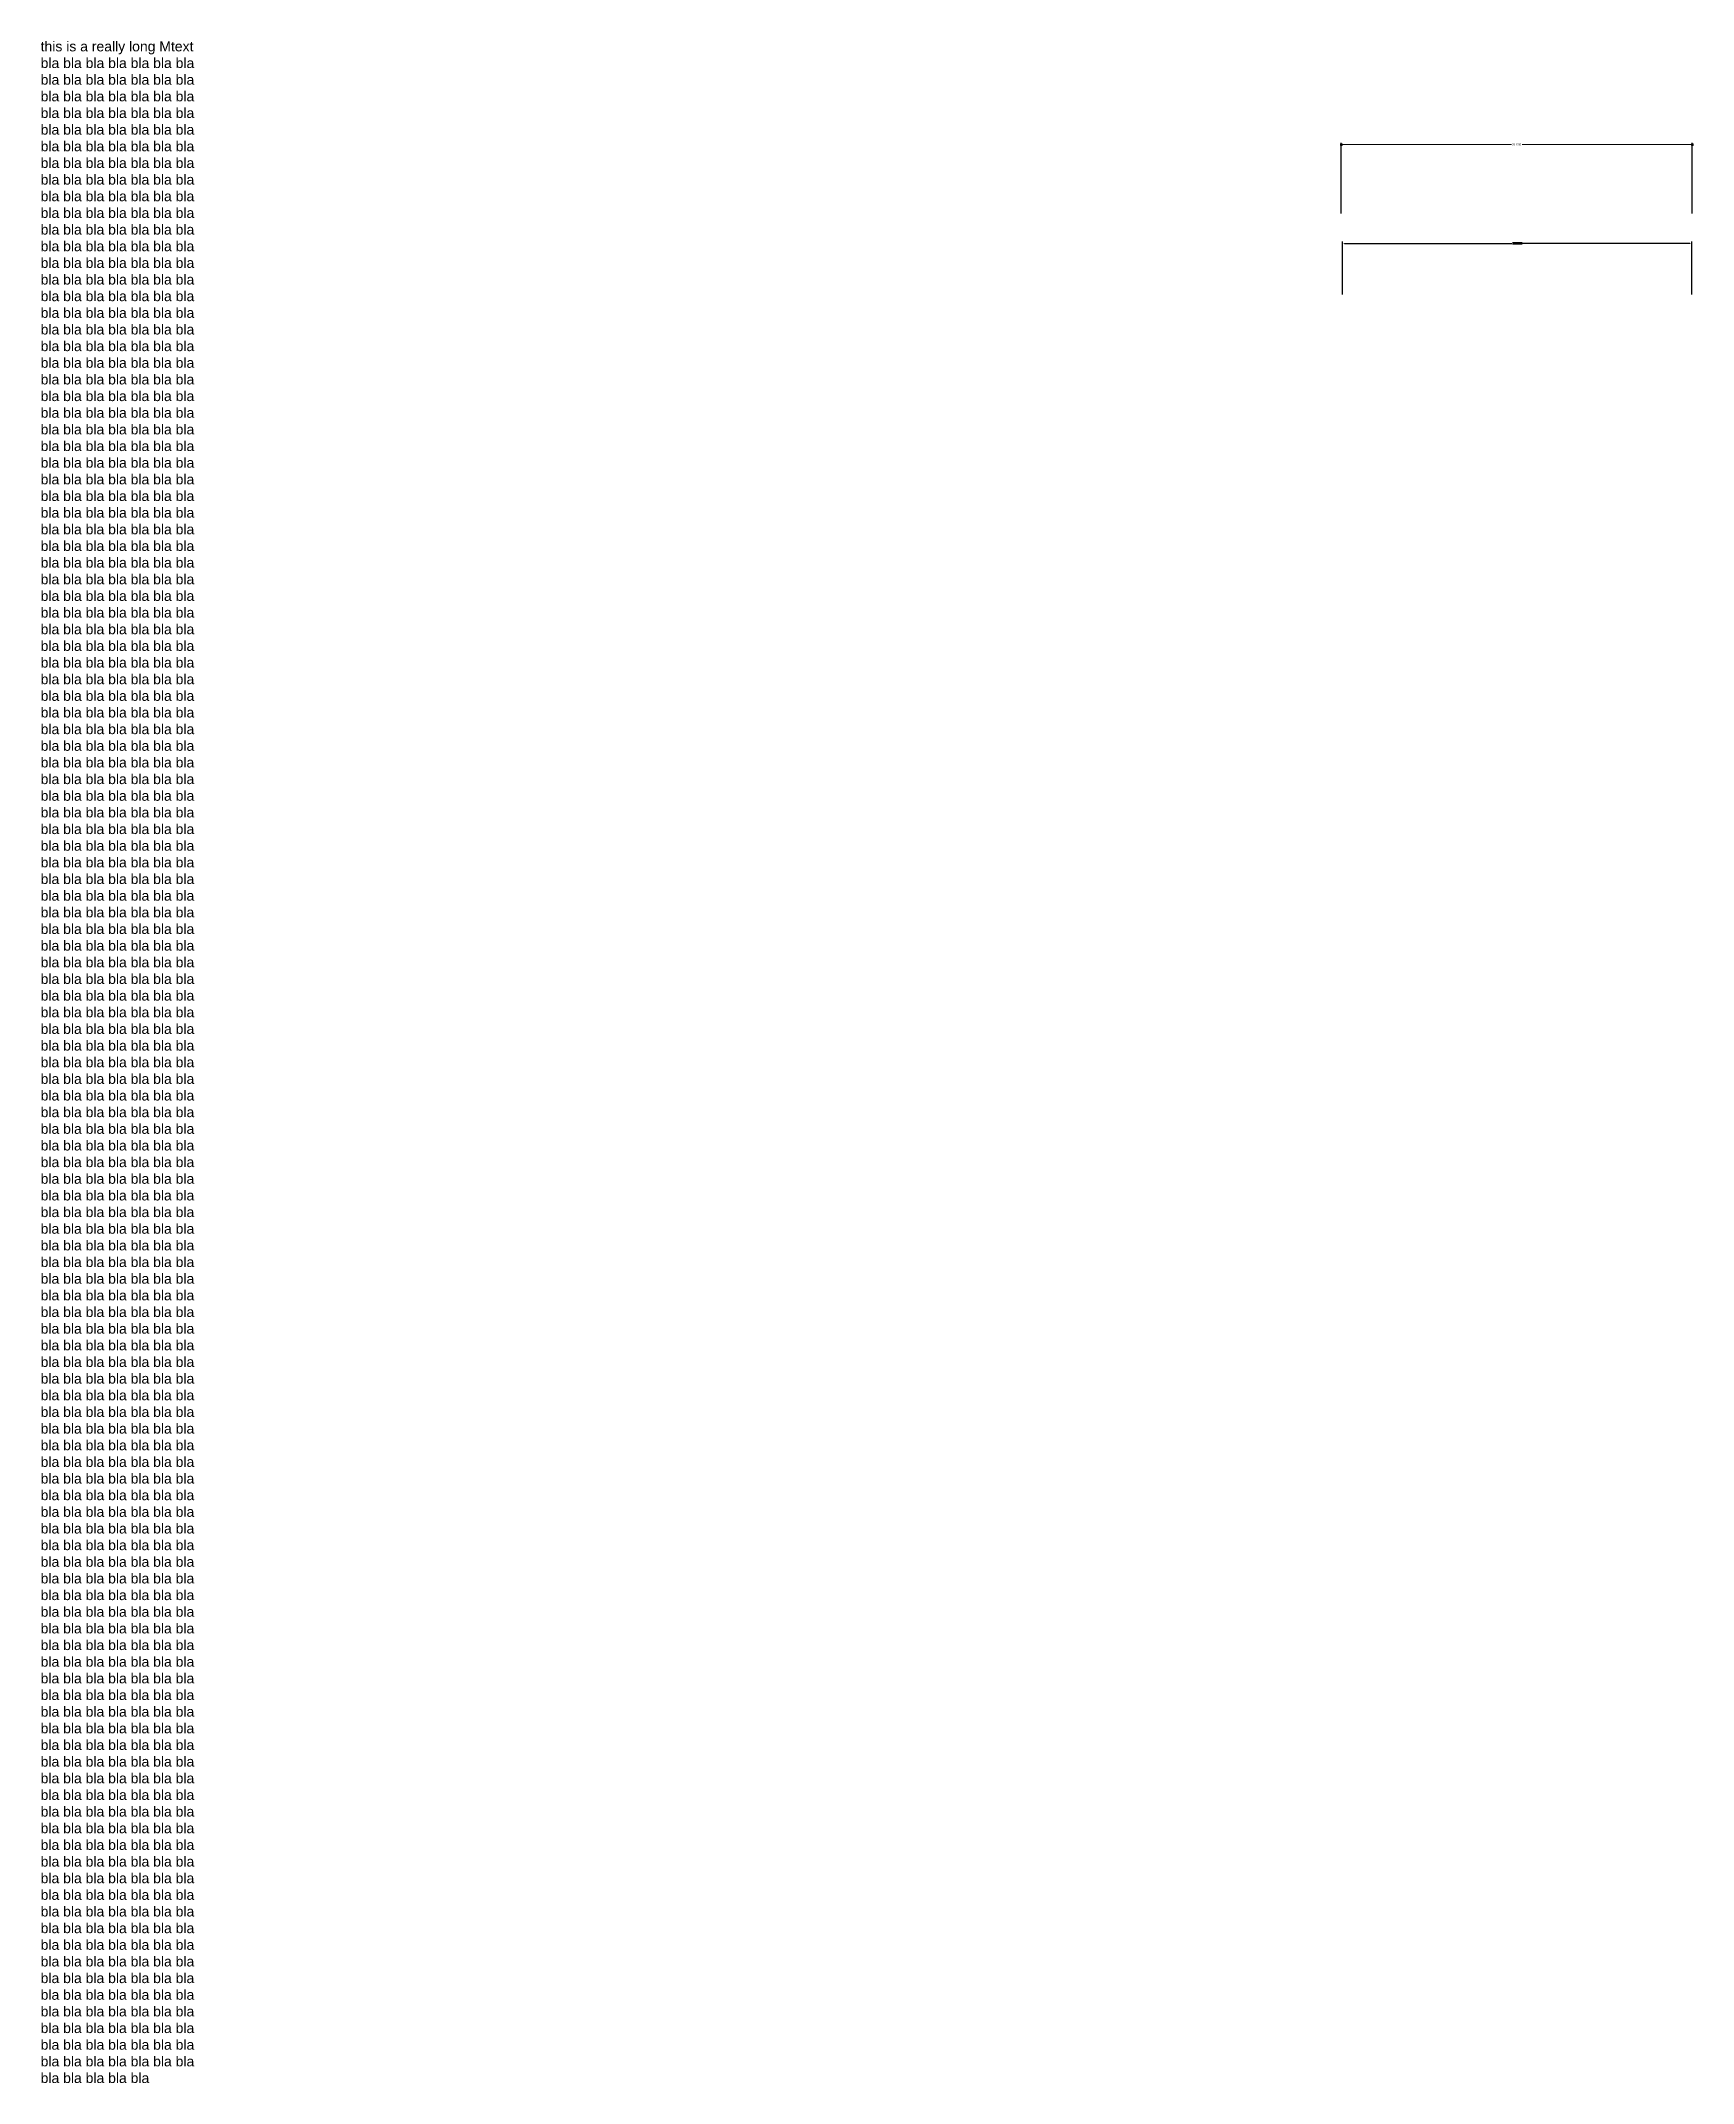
# Model space of a CAD drawing. Header units: inches. Extents: x 1 to 1852, y -566 to 111.
# Drawn here: x 183.6 to 349, y -205.8 to -1.3 of the extents above; entities that cross this region are included whole.
import ezdxf

# ---------------------------------------------------------------- set-up
doc = ezdxf.new("R2010")
doc.units = ezdxf.units.IN
doc.header["$MEASUREMENT"] = 0
doc.header["$PDMODE"] = 34
doc.header["$PDSIZE"] = 0.1
doc.styles.get("Standard").update_dxf_attribs({"font": 'arial.ttf'})
doc.linetypes.add('BATTING', pattern='A,0.0001,-0.1,[134,ltypeshp.shx,S=0.1,R=0,X=-0.1,Y=0],-0.2,[134,ltypeshp.shx,S=0.1,R=180,X=0.1,Y=0],-0.1', length=0.4001)
doc.linetypes.add('TRACKS', pattern='A,0.15,[130,ltypeshp.shx,S=0.25,R=0,X=0,Y=0],0.15', length=0.3)
doc.linetypes.add('ZIGZAG', pattern='A,0.0001,-0.2,[131,ltypeshp.shx,S=0.2,R=0,X=-0.2,Y=0],-0.4,[131,ltypeshp.shx,S=0.2,R=180,X=0.2,Y=0],-0.2', length=0.8001)
doc.dimstyles.new('custom_dim_style', dxfattribs={"dimtxt": 0.18, "dimasz": 0.18, "dimexe": 0.18, "dimexo": 0.0625, "dimgap": 0.09, "dimtad": 0, "dimtih": 1, "dimtoh": 1, "dimdec": 4, "dimzin": 0, "dimdsep": 46, "dimtxsty": 'Standard', "dimcen": 0.09, "dimclrd": 256, "dimclre": 256, "dimclrt": 256, "dimadec": 0, "dimazin": 0, "dimtfac": 1, "dimtdec": 4, "dimtofl": 0, "dimtmove": 0, "dimatfit": 3, "dimfxl": 0, "dimtolj": 1, "dimtzin": 0, "dimarcsym": 0})
doc.dimstyles.new('custom_style_ltypes', dxfattribs={"dimtxt": 0.18, "dimasz": 0.18, "dimexe": 0.18, "dimexo": 0.0625, "dimgap": 0.09, "dimtad": 0, "dimtih": 1, "dimtoh": 1, "dimdec": 4, "dimzin": 0, "dimdsep": 46, "dimtxsty": 'Standard', "dimblk": 'BOXBLANK', "dimcen": 0.09, "dimclrd": 4, "dimclre": 6, "dimadec": 0, "dimazin": 0, "dimtfac": 1, "dimtdec": 4, "dimtofl": 0, "dimtmove": 0, "dimatfit": 3, "dimfxl": 0, "dimtolj": 1, "dimtzin": 0, "dimlwd": 15, "dimarcsym": 0})

# ---------------------------------------------------------------- blocks, each defined once
blk = doc.blocks.new('_BoxBlank')
at = {"color": 0, "linetype": 'ByBlock', "lineweight": -2}
for p, q in [((-0.5, 0), (-1, 0)), ((0.5, 0.5), (-0.5, 0.5)), ((-0.5, 0.5), (-0.5, -0.5)), ((0.5, -0.5), (0.5, 0.5)), ((-0.5, -0.5), (0.5, -0.5))]:
    blk.add_line(p, q, dxfattribs=at)
blk = doc.blocks.new('*D22')
at = {"color": 6, "linetype": 'TRACKS', "lineweight": -2, "transparency": 16777216}
blk.add_line((313.77, -18.63), (313.77, -11.54), dxfattribs=at)
at = {"color": 4, "linetype": 'BATTING', "lineweight": 15, "transparency": 16777216}
for p, q in [((313.95, -11.72), (330.8, -11.72)), ((348.72, -11.72), (331.87, -11.72))]:
    blk.add_line(p, q, dxfattribs=at)
at = {"color": 6, "linetype": 'ZIGZAG', "lineweight": -2, "transparency": 16777216}
blk.add_line((348.9, -18.63), (348.9, -11.54), dxfattribs=at)
at = {"layer": 'Defpoints', "color": 0, "transparency": 16777216}
for p in [(348.9, -11.72), (313.77, -18.69), (348.9, -18.69)]:
    blk.add_point(p, dxfattribs=at)
at = {"color": 4, "lineweight": 15, "transparency": 16777216, "xscale": 0.18, "yscale": 0.18, "zscale": 0.18, "rotation": 180}
blk.add_blockref('_BoxBlank', (313.77, -11.72), dxfattribs=at)
at = {"color": 4, "lineweight": 15, "transparency": 16777216, "xscale": 0.18, "yscale": 0.18, "zscale": 0.18}
blk.add_blockref('_BoxBlank', (348.9, -11.72), dxfattribs=at)
at = {"color": 0, "transparency": 16777216, "insert": (331.33, -11.72), "char_height": 0.18, "attachment_point": 5}
blk.add_mtext('\\A1;35.1233', dxfattribs=at)
blk = doc.blocks.new('*D23')
at = {"color": 183, "lineweight": -2, "true_color": 0x803dc2, "transparency": 16777216}
for p, q in [((313.9, -26.71), (313.9, -21.43)), ((348.85, -26.71), (348.85, -21.43))]:
    blk.add_line(p, q, dxfattribs=at)
at = {"color": 86, "lineweight": -2, "true_color": 0x2c881b, "transparency": 16777216}
for p, q in [((314.08, -21.61), (330.84, -21.61)), ((348.67, -21.61), (331.91, -21.61))]:
    blk.add_line(p, q, dxfattribs=at)
at = {"color": 86, "true_color": 0x2c881b, "transparency": 16777216}
for points in [[(314.08, -21.58), (314.08, -21.64), (313.9, -21.61)], [(348.67, -21.58), (348.67, -21.64), (348.85, -21.61)]]:
    blk.add_solid(points, dxfattribs=at)
at = {"layer": 'Defpoints', "color": 0, "transparency": 16777216}
for p in [(348.85, -21.61), (313.9, -26.77), (348.85, -26.77)]:
    blk.add_point(p, dxfattribs=at)
at = {"color": 151, "true_color": 0x50b3ff, "transparency": 16777216, "insert": (331.38, -21.61), "char_height": 0.18, "attachment_point": 5, "bg_fill": 1, "box_fill_scale": 1.25, "bg_fill_color": 256, "bg_fill_true_color": 3568962, "bg_fill_transparency": 0}
blk.add_mtext('\\A1;34.9453', dxfattribs=at)

msp = doc.modelspace()

# ---------------------------------------------------------------- texts
at = {"insert": (183.58893, -1.38638), "char_height": 1, "attachment_point": 1}
msp.add_mtext_dynamic_manual_height_columns('this is a really long Mtext^Jbla bla bla bla bla bla bla bla bla bla bla bla bla bla bla bla bla bla bla bla bla bla bla bla bla bla bla bla bla bla bla bla bla bla bla bla bla bla bla bla bla bla bla bla bla bla bla bla bla bla bla bla bla bla bla bla bla bla bla bla bla bla bla bla bla bla bla bla bla bla bla bla bla bla bla bla bla bla bla bla bla bla bla bla bla bla bla bla bla bla bla bla bla bla bla bla bla bla bla bla bla bla bla bla bla bla bla bla bla bla bla bla bla bla bla bla bla bla bla bla bla bla bla bla bla bla bla bla bla bla bla bla bla bla bla bla bla bla bla bla bla bla bla bla bla bla bla bla bla bla bla bla bla bla bla bla bla bla bla bla bla bla bla bla bla bla bla bla bla bla bla bla bla bla bla bla bla bla bla bla bla bla bla bla bla bla bla bla bla bla bla bla bla bla bla bla bla bla bla bla bla bla bla bla bla bla bla bla bla bla bla bla bla bla bla bla bla bla bla bla bla bla bla bla bla bla bla bla bla bla bla bla bla bla bla bla bla bla bla bla bla bla bla bla bla bla bla bla bla bla bla bla bla bla bla bla bla bla bla bla bla bla bla bla bla bla bla bla bla bla bla bla bla bla bla bla bla bla bla bla bla bla bla bla bla bla bla bla bla bla bla bla bla bla bla bla bla bla bla bla bla bla bla bla bla bla bla bla bla bla bla bla bla bla bla bla bla bla bla bla bla bla bla bla bla bla bla bla bla bla bla bla bla bla bla bla bla bla bla bla bla bla bla bla bla bla bla bla bla bla bla bla bla bla bla bla bla bla bla bla bla bla bla bla bla bla bla bla bla bla bla bla bla bla bla bla bla bla bla bla bla bla bla bla bla bla bla bla bla bla bla bla bla bla bla bla bla bla bla bla bla bla bla bla bla bla bla bla bla bla bla bla bla bla bla bla bla bla bla bla bla bla bla bla bla bla bla bla bla bla bla bla bla bla bla bla bla bla bla bla bla bla bla bla bla bla bla bla bla bla bla bla bla bla bla bla bla bla bla bla bla bla bla bla bla bla bla bla bla bla bla bla bla bla bla bla bla bla bla bla bla bla bla bla bla bla bla bla bla bla bla bla bla bla bla bla bla bla bla bla bla bla bla bla bla bla bla bla bla bla bla bla bla bla bla bla bla bla bla bla bla bla bla bla bla bla bla bla bla bla bla bla bla bla bla bla bla bla bla bla bla bla bla bla bla bla bla bla bla bla bla bla bla bla bla bla bla bla bla bla bla bla bla bla bla bla bla bla bla bla bla bla bla bla bla bla bla bla bla bla bla bla bla bla bla bla bla bla bla bla bla bla bla bla bla bla bla bla bla bla bla bla bla bla bla bla bla bla bla bla bla bla bla bla bla bla bla bla bla bla bla bla bla bla bla bla bla bla bla bla bla bla bla bla bla bla bla bla bla bla bla bla bla bla bla bla bla bla bla bla bla bla bla bla bla bla bla bla bla bla bla bla bla bla bla bla bla bla bla bla bla bla bla bla bla bla bla bla bla bla bla bla bla bla bla bla bla bla bla bla bla bla bla bla bla bla bla bla bla bla bla bla bla bla bla bla bla bla bla bla bla bla bla bla bla bla bla bla bla bla bla bla bla bla bla bla bla bla bla bla bla bla bla bla bla bla bla bla bla bla bla bla bla bla bla bla bla bla bla bla bla bla bla bla bla bla bla bla bla bla bla bla bla bla bla bla bla bla bla bla bla bla bla bla bla bla bla bla bla bla bla bla bla bla bla bla bla bla bla bla bla bla bla bla bla bla bla bla bla bla bla bla bla bla bla bla bla bla bla bla bla bla bla bla bla bla bla bla bla bla bla bla bla bla bla bla bla bla bla bla bla bla bla bla bla bla bla bla bla bla bla bla bla bla bla bla bla bla bla bla bla bla', width=15.7414142, gutter_width=110.22317, heights=[0], dxfattribs=at)

# ---------------------------------------------------------------- dimensions: what is measured, and where the dimension line sits
at = {"color": 193, "true_color": 0x9b42ec}
for base, p1, p2, dimstyle, picture, middle in [((348.89666, -11.72407), (313.77332, -18.69321), (348.89666, -18.69321), 'custom_style_ltypes', '*D22', (331.33499, -11.72407)), ((348.84964, -21.614), (313.90431, -26.77161), (348.84964, -26.77161), 'custom_dim_style', '*D23', (331.37697, -21.614))]:
    dim = msp.add_linear_dim(base=base, p1=p1, p2=p2, dimstyle=dimstyle, dxfattribs=at)
    dim.commit()
    dim.dimension.update_dxf_attribs({"geometry": picture, "text_midpoint": middle})

doc.saveas('drawing.dxf')
